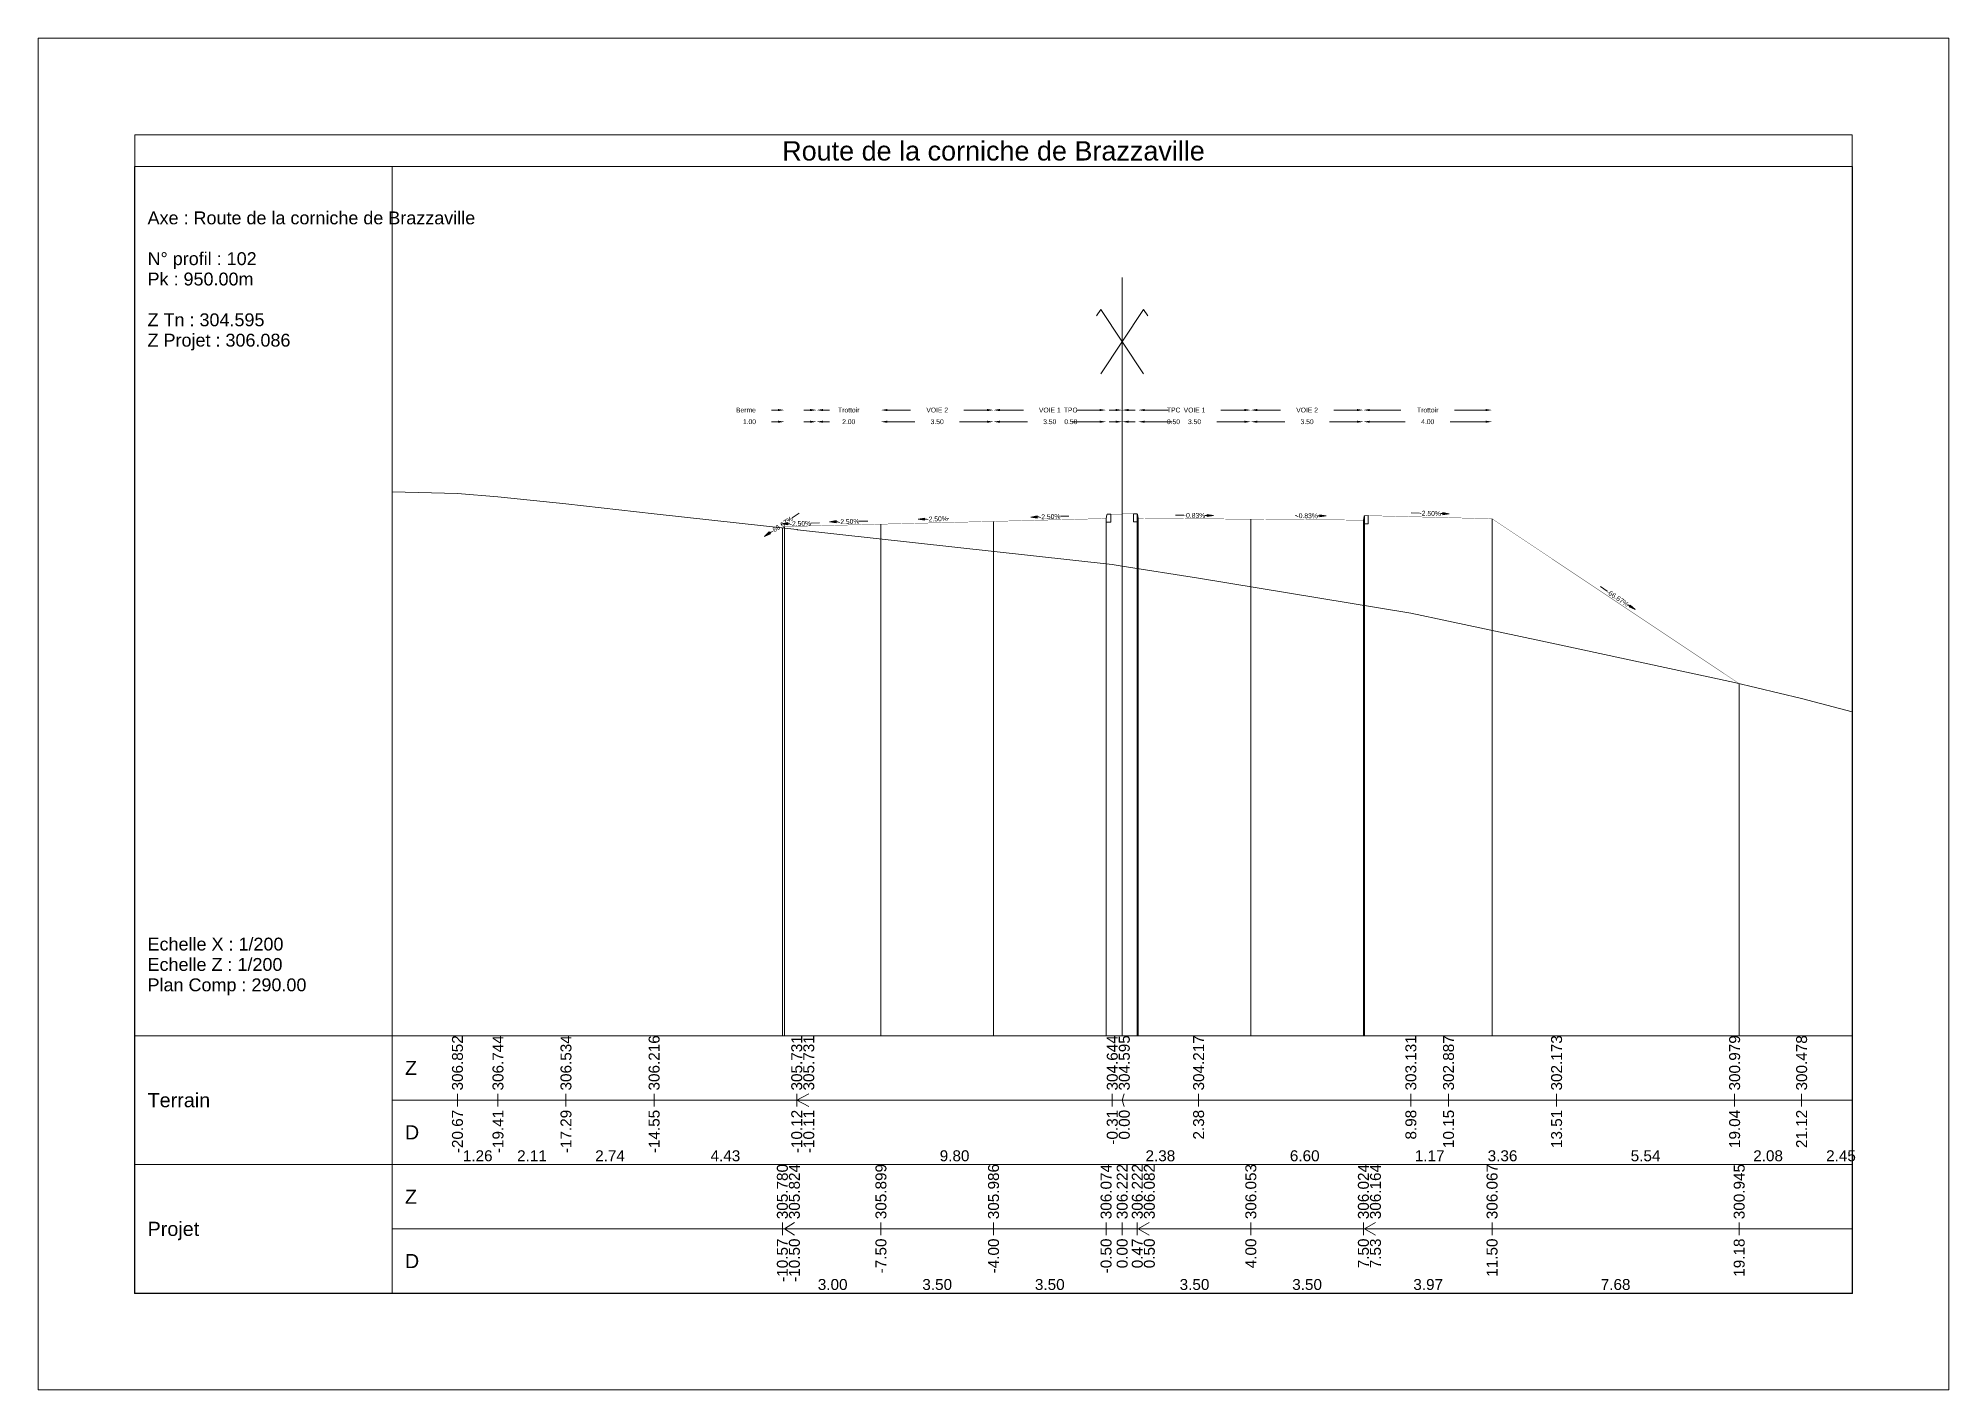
# Model space of a CAD drawing. Extents: x 0 to 74, y -372 to 1003.
# Drawn here: x 0 to 59.4, y -246.3 to -204.3 of the extents above; entities that cross this region are included whole.
import ezdxf
from ezdxf.enums import TextEntityAlignment as Align

# ---------------------------------------------------------------- set-up
doc = ezdxf.new("R2010")
doc.units = 0
doc.header["$LTSCALE"] = 2
doc.header["$PDSIZE"] = -0.004
doc.layers.get('0').update_dxf_attribs({"lineweight": 0})
for name, color, linetype, lineweight in [('Route - Profils type - PT REM TRT', 5, 'Continuous', 0), ('Route - Profils type - PT REM TRT BERME', 5, 'Continuous', 0), ('Route - Route de la corniche de Brazzaville - PT - Cadre_P102', 7, 'Continuous', 0), ('Route - Route de la corniche de Brazzaville - PT - Terrain_P102', 5, 'Continuous', 0)]:
    doc.layers.add(name, color=color, linetype=linetype, lineweight=lineweight)
doc.styles.add('CadreTitre', font='arial.ttf', dxfattribs={"height": 0.003})
doc.styles.add('Cotation', font='arial.ttf')
doc.styles.add('CoteHor', font='arial.ttf', dxfattribs={"height": 0.0022})
doc.styles.add('CoteHorA', font='arial.ttf', dxfattribs={"height": 0.0022})
doc.styles.add('CoteTitre', font='arial.ttf', dxfattribs={"height": 0.0017})
doc.styles.add('CoteTitreA', font='arial.ttf', dxfattribs={"height": 0.0017})
doc.styles.add('CoteVert', font='arial.ttf', dxfattribs={"height": 0.0017})
doc.styles.add('CoteVertA', font='arial.ttf', dxfattribs={"height": 0.0017})
doc.styles.add('ProfilCartouche', font='arial.ttf', dxfattribs={"height": 0.002})
doc.dimstyles.new('BRAZZAVILLE', dxfattribs={"dimtxt": 0.15, "dimasz": 0.2, "dimexe": 0.5, "dimexo": 0.5, "dimgap": 0.5, "dimtad": 0, "dimzin": 0, "dimdsep": 46, "dimtxsty": 'Cotation', "dimsah": 1, "dimcen": 0.1, "dimse1": 1, "dimse2": 1, "dimclrd": 1, "dimclre": 256, "dimclrt": 1, "dimaunit": 2, "dimazin": 0, "dimtfac": 1, "dimtdec": 4, "dimtofl": 0, "dimtmove": 0, "dimatfit": 1, "dimfxl": 1, "dimtolj": 1, "dimtzin": 0, "dimlwd": 0, "dimlwe": 0, "dimarcsym": 0})

msp = doc.modelspace()

# ---------------------------------------------------------------- texts
at = {"color": 7, "style": 'CadreTitre'}
msp.add_text('Route de la corniche de Brazzaville', height=0.6, dxfattribs=at).set_placement((29.7, -207.53), align=Align.TOP_CENTER)
at = {"style": 'ProfilCartouche'}
for s, p in [('Axe : Route de la corniche de Brazzaville', (3.4, -209.913)), ('N° profil : 102', (3.4, -211.18)), ('Pk : 950.00m', (3.4, -211.813)), ('Z Tn : 304.595', (3.4, -213.08)), ('Z Projet : 306.086', (3.4, -213.713)), ('Echelle X : 1/200', (3.4, -232.48)), ('Echelle Z : 1/200', (3.4, -233.113)), ('Plan Comp : 290.00', (3.4, -233.747))]:
    msp.add_text(s, height=0.4, dxfattribs=at).set_placement(p, align=Align.MIDDLE_LEFT)
at = {"layer": 'Route - Route de la corniche de Brazzaville - PT - Cadre_P102', "color": 114, "style": 'CoteVert'}
for s, p in [('306.852', (13.034, -237.03)), ('306.744', (14.294, -237.03)), ('306.534', (16.408, -237.03)), ('306.216', (19.148, -237.03)), ('305.731', (23.582, -237.03)), ('305.731', (23.956, -237.03)), ('304.644', (33.392, -237.03)), ('304.595', (33.766, -237.03)), ('304.217', (36.077, -237.03)), ('303.131', (42.676, -237.03)), ('302.887', (43.847, -237.03)), ('302.173', (47.206, -237.03)), ('300.979', (52.741, -237.03)), ('300.478', (54.824, -237.03))]:
    msp.add_text(s, height=0.34, rotation=90, dxfattribs=at).set_placement(p, align=Align.MIDDLE_LEFT)
at = {"layer": 'Route - Route de la corniche de Brazzaville - PT - Cadre_P102', "color": 114, "style": 'CoteHor'}
for s, p in [('Z', (11.4, -236.33)), ('Terrain', (3.4, -237.33)), ('D', (11.4, -238.33))]:
    msp.add_text(s, height=0.44, dxfattribs=at).set_placement(p, align=Align.MIDDLE_LEFT)
at = {"layer": 'Route - Route de la corniche de Brazzaville - PT - Cadre_P102', "color": 114, "style": 'CoteVert'}
for s, p in [('-20.67', (13.034, -237.63)), ('-19.41', (14.294, -237.63)), ('-17.29', (16.408, -237.63)), ('-14.55', (19.148, -237.63)), ('-10.12', (23.582, -237.63)), ('-10.11', (23.956, -237.63)), ('-0.31', (33.392, -237.63)), ('0.00', (33.766, -237.63)), ('2.38', (36.077, -237.63)), ('8.98', (42.676, -237.63)), ('10.15', (43.847, -237.63)), ('13.51', (47.206, -237.63)), ('19.04', (52.741, -237.63)), ('21.12', (54.824, -237.63))]:
    msp.add_text(s, height=0.34, rotation=90, dxfattribs=at).set_placement(p, align=Align.MIDDLE_RIGHT)
at = {"layer": 'Route - Route de la corniche de Brazzaville - PT - Cadre_P102', "color": 114, "style": 'CoteTitre'}
for s, p in [('1.26', (13.664, -239.33)), ('2.11', (15.351, -239.33)), ('2.74', (17.778, -239.33)), ('4.43', (21.365, -239.33)), ('9.80', (28.49, -239.33)), ('2.38', (34.888, -239.33)), ('6.60', (39.376, -239.33)), ('1.17', (43.261, -239.33)), ('3.36', (45.526, -239.33)), ('5.54', (49.973, -239.33)), ('2.08', (53.782, -239.33)), ('2.45', (56.048, -239.33))]:
    msp.add_text(s, height=0.34, dxfattribs=at).set_placement(p, align=Align.BOTTOM_CENTER)
at = {"layer": 'Route - Route de la corniche de Brazzaville - PT - Cadre_P102', "color": 7, "style": 'CoteVertA'}
for s, p in [('305.780', (23.135, -241.03)), ('305.824', (23.509, -241.03)), ('305.899', (26.2, -241.03)), ('305.986', (29.7, -241.03)), ('306.074', (33.2, -241.03)), ('306.222', (33.7, -241.03)), ('306.222', (34.17, -241.03)), ('306.082', (34.544, -241.03)), ('306.053', (37.7, -241.03)), ('306.024', (41.2, -241.03)), ('306.164', (41.574, -241.03)), ('306.067', (45.2, -241.03)), ('300.945', (52.883, -241.03))]:
    msp.add_text(s, height=0.34, rotation=90, dxfattribs=at).set_placement(p, align=Align.MIDDLE_LEFT)
at = {"layer": 'Route - Route de la corniche de Brazzaville - PT - Cadre_P102', "color": 7, "style": 'CoteHorA'}
for s, p in [('Z', (11.4, -240.33)), ('Projet', (3.4, -241.33)), ('D', (11.4, -242.33))]:
    msp.add_text(s, height=0.44, dxfattribs=at).set_placement(p, align=Align.MIDDLE_LEFT)
at = {"layer": 'Route - Route de la corniche de Brazzaville - PT - Cadre_P102', "color": 7, "style": 'CoteVertA'}
for s, p in [('-10.57', (23.135, -241.63)), ('-10.50', (23.509, -241.63)), ('-7.50', (26.2, -241.63)), ('-4.00', (29.7, -241.63)), ('-0.50', (33.2, -241.63)), ('0.00', (33.7, -241.63)), ('0.47', (34.17, -241.63)), ('0.50', (34.544, -241.63)), ('4.00', (37.7, -241.63)), ('7.50', (41.2, -241.63)), ('7.53', (41.574, -241.63)), ('11.50', (45.2, -241.63)), ('19.18', (52.883, -241.63))]:
    msp.add_text(s, height=0.34, rotation=90, dxfattribs=at).set_placement(p, align=Align.MIDDLE_RIGHT)
at = {"layer": 'Route - Route de la corniche de Brazzaville - PT - Cadre_P102', "color": 7, "style": 'CoteTitreA'}
for s, p in [('3.00', (24.7, -243.33)), ('3.50', (27.95, -243.33)), ('3.50', (31.45, -243.33)), ('3.50', (35.95, -243.33)), ('3.50', (39.45, -243.33)), ('3.97', (43.215, -243.33)), ('7.68', (49.042, -243.33))]:
    msp.add_text(s, height=0.34, dxfattribs=at).set_placement(p, align=Align.BOTTOM_CENTER)

# ---------------------------------------------------------------- blocks, each defined once
blk = doc.blocks.new('*D615')
at = {"layer": 'Defpoints', "color": 0, "transparency": 16777216}
for p in [(34.2, -216.244), (34.2, -216.248), (33.7, -219.244)]:
    blk.add_point(p, dxfattribs=at)
at = {"layer": 'Route - Profils type - PT REM TRT', "color": 1, "lineweight": 0, "transparency": 16777216}
for p, q in [((33.5, -216.248), (33.3, -216.248)), ((34.4, -216.248), (34.6, -216.248))]:
    blk.add_line(p, q, dxfattribs=at)
at = {"layer": 'Route - Profils type - PT REM TRT', "color": 1, "transparency": 16777216}
for points in [[(33.5, -216.215), (33.5, -216.281), (33.7, -216.248)], [(34.4, -216.215), (34.4, -216.281), (34.2, -216.248)]]:
    blk.add_solid(points, dxfattribs=at)
at = {"layer": 'Route - Profils type - PT REM TRT', "color": 1, "transparency": 16777216, "insert": (35.295, -216.248), "char_height": 0.15, "attachment_point": 5, "style": 'Cotation'}
blk.add_mtext('\\A1;0.50', dxfattribs=at)
blk = doc.blocks.new('*D616')
at = {"layer": 'Defpoints', "color": 0, "transparency": 16777216}
for p in [(34.2, -216.244), (37.7, -216.244), (37.7, -216.248)]:
    blk.add_point(p, dxfattribs=at)
at = {"layer": 'Route - Profils type - PT REM TRT', "color": 1, "lineweight": 0, "transparency": 16777216}
for p, q in [((34.4, -216.248), (35.255, -216.248)), ((37.5, -216.248), (36.645, -216.248))]:
    blk.add_line(p, q, dxfattribs=at)
at = {"layer": 'Route - Profils type - PT REM TRT', "color": 1, "transparency": 16777216}
for points in [[(34.4, -216.215), (34.4, -216.281), (34.2, -216.248)], [(37.5, -216.215), (37.5, -216.281), (37.7, -216.248)]]:
    blk.add_solid(points, dxfattribs=at)
at = {"layer": 'Route - Profils type - PT REM TRT', "color": 1, "transparency": 16777216, "insert": (35.95, -216.248), "char_height": 0.15, "attachment_point": 5, "style": 'Cotation'}
blk.add_mtext('\\A1;3.50', dxfattribs=at)
blk = doc.blocks.new('*D617')
at = {"layer": 'Defpoints', "color": 0, "transparency": 16777216}
for p in [(37.7, -216.244), (41.2, -216.244), (41.2, -216.248)]:
    blk.add_point(p, dxfattribs=at)
at = {"layer": 'Route - Profils type - PT REM TRT', "color": 1, "lineweight": 0, "transparency": 16777216}
for p, q in [((37.9, -216.248), (38.755, -216.248)), ((41, -216.248), (40.145, -216.248))]:
    blk.add_line(p, q, dxfattribs=at)
at = {"layer": 'Route - Profils type - PT REM TRT', "color": 1, "transparency": 16777216}
for points in [[(37.9, -216.215), (37.9, -216.281), (37.7, -216.248)], [(41, -216.215), (41, -216.281), (41.2, -216.248)]]:
    blk.add_solid(points, dxfattribs=at)
at = {"layer": 'Route - Profils type - PT REM TRT', "color": 1, "transparency": 16777216, "insert": (39.45, -216.248), "char_height": 0.15, "attachment_point": 5, "style": 'Cotation'}
blk.add_mtext('\\A1;3.50', dxfattribs=at)
blk = doc.blocks.new('*D618')
at = {"layer": 'Defpoints', "color": 0, "transparency": 16777216}
for p in [(41.2, -216.244), (45.2, -216.244), (45.2, -216.248)]:
    blk.add_point(p, dxfattribs=at)
at = {"layer": 'Route - Profils type - PT REM TRT', "color": 1, "lineweight": 0, "transparency": 16777216}
for p, q in [((41.4, -216.248), (42.502, -216.248)), ((45, -216.248), (43.898, -216.248))]:
    blk.add_line(p, q, dxfattribs=at)
at = {"layer": 'Route - Profils type - PT REM TRT', "color": 1, "transparency": 16777216}
for points in [[(41.4, -216.215), (41.4, -216.281), (41.2, -216.248)], [(45, -216.215), (45, -216.281), (45.2, -216.248)]]:
    blk.add_solid(points, dxfattribs=at)
at = {"layer": 'Route - Profils type - PT REM TRT', "color": 1, "transparency": 16777216, "insert": (43.2, -216.248), "char_height": 0.15, "attachment_point": 5, "style": 'Cotation'}
blk.add_mtext('\\A1;4.00', dxfattribs=at)
blk = doc.blocks.new('*D619')
at = {"layer": 'Defpoints', "color": 0, "transparency": 16777216}
for p in [(34.2, -215.885), (34.2, -216.444), (33.7, -219.244)]:
    blk.add_point(p, dxfattribs=at)
at = {"layer": 'Route - Profils type - PT REM TRT', "color": 1, "lineweight": 0, "transparency": 16777216}
for p, q in [((33.5, -215.885), (33.3, -215.885)), ((34.4, -215.885), (34.6, -215.885))]:
    blk.add_line(p, q, dxfattribs=at)
at = {"layer": 'Route - Profils type - PT REM TRT', "color": 1, "transparency": 16777216}
for points in [[(33.5, -215.851), (33.5, -215.918), (33.7, -215.885)], [(34.4, -215.851), (34.4, -215.918), (34.2, -215.885)]]:
    blk.add_solid(points, dxfattribs=at)
at = {"layer": 'Route - Profils type - PT REM TRT', "color": 1, "transparency": 16777216, "insert": (35.303, -215.885), "char_height": 0.15, "attachment_point": 5, "style": 'Cotation'}
blk.add_mtext('\\A1;TPC', dxfattribs=at)
blk = doc.blocks.new('*D620')
at = {"layer": 'Defpoints', "color": 0, "transparency": 16777216}
for p in [(37.7, -215.885), (34.2, -216.444), (37.7, -216.244)]:
    blk.add_point(p, dxfattribs=at)
at = {"layer": 'Route - Profils type - PT REM TRT', "color": 1, "lineweight": 0, "transparency": 16777216}
for p, q in [((34.4, -215.885), (35.132, -215.885)), ((37.5, -215.885), (36.768, -215.885))]:
    blk.add_line(p, q, dxfattribs=at)
at = {"layer": 'Route - Profils type - PT REM TRT', "color": 1, "transparency": 16777216}
for points in [[(34.4, -215.851), (34.4, -215.918), (34.2, -215.885)], [(37.5, -215.851), (37.5, -215.918), (37.7, -215.885)]]:
    blk.add_solid(points, dxfattribs=at)
at = {"layer": 'Route - Profils type - PT REM TRT', "color": 1, "transparency": 16777216, "insert": (35.95, -215.885), "char_height": 0.15, "attachment_point": 5, "style": 'Cotation'}
blk.add_mtext('\\A1;VOIE 1', dxfattribs=at)
blk = doc.blocks.new('*D621')
at = {"layer": 'Defpoints', "color": 0, "transparency": 16777216}
for p in [(41.2, -215.885), (37.7, -216.244), (41.2, -216.244)]:
    blk.add_point(p, dxfattribs=at)
at = {"layer": 'Route - Profils type - PT REM TRT', "color": 1, "lineweight": 0, "transparency": 16777216}
for p, q in [((37.9, -215.885), (38.618, -215.885)), ((41, -215.885), (40.282, -215.885))]:
    blk.add_line(p, q, dxfattribs=at)
at = {"layer": 'Route - Profils type - PT REM TRT', "color": 1, "transparency": 16777216}
for points in [[(37.9, -215.851), (37.9, -215.918), (37.7, -215.885)], [(41, -215.851), (41, -215.918), (41.2, -215.885)]]:
    blk.add_solid(points, dxfattribs=at)
at = {"layer": 'Route - Profils type - PT REM TRT', "color": 1, "transparency": 16777216, "insert": (39.45, -215.885), "char_height": 0.15, "attachment_point": 5, "style": 'Cotation'}
blk.add_mtext('\\A1;VOIE 2', dxfattribs=at)
blk = doc.blocks.new('*D622')
at = {"layer": 'Defpoints', "color": 0, "transparency": 16777216}
for p in [(45.2, -215.885), (41.2, -216.244), (45.2, -216.244)]:
    blk.add_point(p, dxfattribs=at)
at = {"layer": 'Route - Profils type - PT REM TRT', "color": 1, "lineweight": 0, "transparency": 16777216}
for p, q in [((41.4, -215.885), (42.369, -215.885)), ((45, -215.885), (44.031, -215.885))]:
    blk.add_line(p, q, dxfattribs=at)
at = {"layer": 'Route - Profils type - PT REM TRT', "color": 1, "transparency": 16777216}
for points in [[(41.4, -215.851), (41.4, -215.918), (41.2, -215.885)], [(45, -215.851), (45, -215.918), (45.2, -215.885)]]:
    blk.add_solid(points, dxfattribs=at)
at = {"layer": 'Route - Profils type - PT REM TRT', "color": 1, "transparency": 16777216, "insert": (43.2, -215.885), "char_height": 0.15, "attachment_point": 5, "style": 'Cotation'}
blk.add_mtext('\\A1;Trottoir', dxfattribs=at)
blk = doc.blocks.new('MENSURA_COTEPENTE_179')
at = {"layer": 'Route - Profils type - PT REM TRT', "linetype": 'Continuous', "lineweight": 0}
blk.add_hatch(color=1, dxfattribs=at).paths.add_polyline_path([(0.18171, -5.53433), (0.18271, -5.53416), (0.18171, -5.53398)])
at = {"layer": 'Route - Profils type - PT REM TRT', "color": 1, "linetype": 'Continuous', "lineweight": 0}
for p, q in [((0.1781, -5.53412), (0.1768, -5.53411)), ((0.18171, -5.53415), (0.18141, -5.53415))]:
    blk.add_line(p, q, dxfattribs=at)
at = {"layer": 'Route - Profils type - PT REM TRT', "color": 1, "linetype": 'Continuous', "lineweight": 0, "flags": 128}
blk.add_lwpolyline([(0.18171, -5.53433), (0.18271, -5.53416), (0.18171, -5.53398), (0.18171, -5.53433)], close=True, dxfattribs=at)
at = {"layer": 'Route - Profils type - PT REM TRT', "color": 1, "style": 'Cotation'}
blk.add_text('-0.83%', height=0.00075, rotation=359.5225, dxfattribs=at).set_placement((0.17975, -5.53414), align=Align.MIDDLE_CENTER)
blk = doc.blocks.new('MENSURA_COTEPENTE_180')
at = {"layer": 'Route - Profils type - PT REM TRT', "linetype": 'Continuous', "lineweight": 0}
blk.add_hatch(color=1, dxfattribs=at).paths.add_polyline_path([(0.19921, -5.53439), (0.20021, -5.53422), (0.19921, -5.53404)])
at = {"layer": 'Route - Profils type - PT REM TRT', "color": 1, "linetype": 'Continuous', "lineweight": 0}
for p, q in [((0.1956, -5.53418), (0.19547, -5.53418)), ((0.19921, -5.53422), (0.19891, -5.53421))]:
    blk.add_line(p, q, dxfattribs=at)
at = {"layer": 'Route - Profils type - PT REM TRT', "color": 1, "linetype": 'Continuous', "lineweight": 0, "flags": 128}
blk.add_lwpolyline([(0.19921, -5.53439), (0.20021, -5.53422), (0.19921, -5.53404), (0.19921, -5.53439)], close=True, dxfattribs=at)
at = {"layer": 'Route - Profils type - PT REM TRT', "color": 1, "style": 'Cotation'}
blk.add_text('-0.83%', height=0.00075, rotation=359.5225, dxfattribs=at).set_placement((0.19726, -5.5342), align=Align.MIDDLE_CENTER)
blk = doc.blocks.new('MENSURA_COTEPENTE_181')
at = {"layer": 'Route - Profils type - PT REM TRT', "linetype": 'Continuous', "lineweight": 0}
blk.add_hatch(color=1, dxfattribs=at).paths.add_polyline_path([(0.2473, -5.54837), (0.24823, -5.54878), (0.24749, -5.54808)])
at = {"layer": 'Route - Profils type - PT REM TRT', "color": 1, "linetype": 'Continuous', "lineweight": 0}
for p, q in [((0.24392, -5.54591), (0.24284, -5.54519)), ((0.2474, -5.54822), (0.24715, -5.54806))]:
    blk.add_line(p, q, dxfattribs=at)
at = {"layer": 'Route - Profils type - PT REM TRT', "color": 1, "linetype": 'Continuous', "lineweight": 0, "flags": 128}
blk.add_lwpolyline([(0.2473, -5.54837), (0.24823, -5.54878), (0.24749, -5.54808), (0.2473, -5.54837)], close=True, dxfattribs=at)
at = {"layer": 'Route - Profils type - PT REM TRT', "color": 1, "style": 'Cotation'}
blk.add_text('-66.67%', height=0.00075, rotation=326.3098, dxfattribs=at).set_placement((0.24553, -5.54698), align=Align.MIDDLE_CENTER)
blk = doc.blocks.new('MENSURA_COTEPENTE_182')
at = {"layer": 'Route - Profils type - PT REM TRT', "linetype": 'Continuous', "lineweight": 0}
blk.add_hatch(color=1, dxfattribs=at).paths.add_polyline_path([(0.21834, -5.53405), (0.21935, -5.5339), (0.21835, -5.5337)])
at = {"layer": 'Route - Profils type - PT REM TRT', "color": 1, "linetype": 'Continuous', "lineweight": 0}
for p, q in [((0.21473, -5.53378), (0.21343, -5.53375)), ((0.21835, -5.53387), (0.21805, -5.53387))]:
    blk.add_line(p, q, dxfattribs=at)
at = {"layer": 'Route - Profils type - PT REM TRT', "color": 1, "linetype": 'Continuous', "lineweight": 0, "flags": 128}
blk.add_lwpolyline([(0.21834, -5.53405), (0.21935, -5.5339), (0.21835, -5.5337), (0.21834, -5.53405)], close=True, dxfattribs=at)
at = {"layer": 'Route - Profils type - PT REM TRT', "color": 1, "style": 'Cotation'}
blk.add_text('-2.50%', height=0.00075, rotation=358.5679, dxfattribs=at).set_placement((0.21639, -5.53383), align=Align.MIDDLE_CENTER)
blk = doc.blocks.new('T2', base_point=(-6.713, 11.473))
at = {"linetype": 'Continuous', "flags": 128}
blk.add_lwpolyline([(-6.837, 11.703), (-6.863, 11.583), (-6.863, 11.473), (-6.713, 11.473), (-6.713, 11.723), (-6.818, 11.719, 0.339869)], format="xyb", close=True, dxfattribs=at)
blk = doc.blocks.new('T2__mirroredMSX', base_point=(-6.713, 11.473))
at = {"linetype": 'Continuous', "flags": 128}
blk.add_lwpolyline([(-6.837, 11.703), (-6.863, 11.583), (-6.863, 11.473), (-6.713, 11.473), (-6.713, 11.723), (-6.818, 11.719, 0.339869)], format="xyb", close=True, dxfattribs=at)
blk = doc.blocks.new('*D627')
at = {"layer": 'Defpoints', "color": 0, "transparency": 16777216}
for p in [(33.2, -216.244), (33.2, -216.248), (33.7, -219.244)]:
    blk.add_point(p, dxfattribs=at)
at = {"layer": 'Route - Profils type - PT REM TRT BERME', "color": 1, "lineweight": 0, "transparency": 16777216}
for p, q in [((33, -216.248), (32.8, -216.248)), ((33.9, -216.248), (34.1, -216.248))]:
    blk.add_line(p, q, dxfattribs=at)
at = {"layer": 'Route - Profils type - PT REM TRT BERME', "color": 1, "transparency": 16777216}
for points in [[(33, -216.215), (33, -216.281), (33.2, -216.248)], [(33.9, -216.215), (33.9, -216.281), (33.7, -216.248)]]:
    blk.add_solid(points, dxfattribs=at)
at = {"layer": 'Route - Profils type - PT REM TRT BERME', "color": 1, "transparency": 16777216, "insert": (32.105, -216.248), "char_height": 0.15, "attachment_point": 5, "style": 'Cotation'}
blk.add_mtext('\\A1;0.50', dxfattribs=at)
blk = doc.blocks.new('*D628')
at = {"layer": 'Defpoints', "color": 0, "transparency": 16777216}
for p in [(29.7, -216.244), (29.7, -216.248), (33.2, -216.244)]:
    blk.add_point(p, dxfattribs=at)
at = {"layer": 'Route - Profils type - PT REM TRT BERME', "color": 1, "lineweight": 0, "transparency": 16777216}
for p, q in [((29.9, -216.248), (30.755, -216.248)), ((33, -216.248), (32.145, -216.248))]:
    blk.add_line(p, q, dxfattribs=at)
at = {"layer": 'Route - Profils type - PT REM TRT BERME', "color": 1, "transparency": 16777216}
for points in [[(29.9, -216.215), (29.9, -216.281), (29.7, -216.248)], [(33, -216.215), (33, -216.281), (33.2, -216.248)]]:
    blk.add_solid(points, dxfattribs=at)
at = {"layer": 'Route - Profils type - PT REM TRT BERME', "color": 1, "transparency": 16777216, "insert": (31.45, -216.248), "char_height": 0.15, "attachment_point": 5, "style": 'Cotation'}
blk.add_mtext('\\A1;3.50', dxfattribs=at)
blk = doc.blocks.new('*D629')
at = {"layer": 'Defpoints', "color": 0, "transparency": 16777216}
for p in [(26.2, -216.244), (26.2, -216.248), (29.7, -216.244)]:
    blk.add_point(p, dxfattribs=at)
at = {"layer": 'Route - Profils type - PT REM TRT BERME', "color": 1, "lineweight": 0, "transparency": 16777216}
for p, q in [((26.4, -216.248), (27.255, -216.248)), ((29.5, -216.248), (28.645, -216.248))]:
    blk.add_line(p, q, dxfattribs=at)
at = {"layer": 'Route - Profils type - PT REM TRT BERME', "color": 1, "transparency": 16777216}
for points in [[(26.4, -216.215), (26.4, -216.281), (26.2, -216.248)], [(29.5, -216.215), (29.5, -216.281), (29.7, -216.248)]]:
    blk.add_solid(points, dxfattribs=at)
at = {"layer": 'Route - Profils type - PT REM TRT BERME', "color": 1, "transparency": 16777216, "insert": (27.95, -216.248), "char_height": 0.15, "attachment_point": 5, "style": 'Cotation'}
blk.add_mtext('\\A1;3.50', dxfattribs=at)
blk = doc.blocks.new('*D630')
at = {"layer": 'Defpoints', "color": 0, "transparency": 16777216}
for p in [(33.2, -215.885), (33.2, -216.444), (33.7, -219.244)]:
    blk.add_point(p, dxfattribs=at)
at = {"layer": 'Route - Profils type - PT REM TRT BERME', "color": 1, "lineweight": 0, "transparency": 16777216}
for p, q in [((33, -215.885), (32.8, -215.885)), ((33.9, -215.885), (34.1, -215.885))]:
    blk.add_line(p, q, dxfattribs=at)
at = {"layer": 'Route - Profils type - PT REM TRT BERME', "color": 1, "transparency": 16777216}
for points in [[(33, -215.851), (33, -215.918), (33.2, -215.885)], [(33.9, -215.851), (33.9, -215.918), (33.7, -215.885)]]:
    blk.add_solid(points, dxfattribs=at)
at = {"layer": 'Route - Profils type - PT REM TRT BERME', "color": 1, "transparency": 16777216, "insert": (32.097, -215.885), "char_height": 0.15, "attachment_point": 5, "style": 'Cotation'}
blk.add_mtext('\\A1;TPC', dxfattribs=at)
blk = doc.blocks.new('*D631')
at = {"layer": 'Defpoints', "color": 0, "transparency": 16777216}
for p in [(29.7, -215.885), (29.7, -216.244), (33.2, -216.444)]:
    blk.add_point(p, dxfattribs=at)
at = {"layer": 'Route - Profils type - PT REM TRT BERME', "color": 1, "lineweight": 0, "transparency": 16777216}
for p, q in [((29.9, -215.885), (30.632, -215.885)), ((33, -215.885), (32.268, -215.885))]:
    blk.add_line(p, q, dxfattribs=at)
at = {"layer": 'Route - Profils type - PT REM TRT BERME', "color": 1, "transparency": 16777216}
for points in [[(29.9, -215.851), (29.9, -215.918), (29.7, -215.885)], [(33, -215.851), (33, -215.918), (33.2, -215.885)]]:
    blk.add_solid(points, dxfattribs=at)
at = {"layer": 'Route - Profils type - PT REM TRT BERME', "color": 1, "transparency": 16777216, "insert": (31.45, -215.885), "char_height": 0.15, "attachment_point": 5, "style": 'Cotation'}
blk.add_mtext('\\A1;VOIE 1', dxfattribs=at)
blk = doc.blocks.new('*D632')
at = {"layer": 'Defpoints', "color": 0, "transparency": 16777216}
for p in [(26.2, -215.885), (26.2, -216.244), (29.7, -216.244)]:
    blk.add_point(p, dxfattribs=at)
at = {"layer": 'Route - Profils type - PT REM TRT BERME', "color": 1, "lineweight": 0, "transparency": 16777216}
for p, q in [((26.4, -215.885), (27.118, -215.885)), ((29.5, -215.885), (28.782, -215.885))]:
    blk.add_line(p, q, dxfattribs=at)
at = {"layer": 'Route - Profils type - PT REM TRT BERME', "color": 1, "transparency": 16777216}
for points in [[(26.4, -215.851), (26.4, -215.918), (26.2, -215.885)], [(29.5, -215.851), (29.5, -215.918), (29.7, -215.885)]]:
    blk.add_solid(points, dxfattribs=at)
at = {"layer": 'Route - Profils type - PT REM TRT BERME', "color": 1, "transparency": 16777216, "insert": (27.95, -215.885), "char_height": 0.15, "attachment_point": 5, "style": 'Cotation'}
blk.add_mtext('\\A1;VOIE 2', dxfattribs=at)
blk = doc.blocks.new('*D633')
at = {"layer": 'Defpoints', "color": 0, "transparency": 16777216}
for p in [(24.2, -215.885), (24.2, -216.244), (26.2, -216.244)]:
    blk.add_point(p, dxfattribs=at)
at = {"layer": 'Route - Profils type - PT REM TRT BERME', "color": 1, "lineweight": 0, "transparency": 16777216}
for p, q in [((24, -215.885), (23.8, -215.885)), ((26.4, -215.885), (26.6, -215.885))]:
    blk.add_line(p, q, dxfattribs=at)
at = {"layer": 'Route - Profils type - PT REM TRT BERME', "color": 1, "transparency": 16777216}
for points in [[(24, -215.851), (24, -215.918), (24.2, -215.885)], [(26.4, -215.851), (26.4, -215.918), (26.2, -215.885)]]:
    blk.add_solid(points, dxfattribs=at)
at = {"layer": 'Route - Profils type - PT REM TRT BERME', "color": 1, "transparency": 16777216, "insert": (25.2, -215.885), "char_height": 0.15, "attachment_point": 5, "style": 'Cotation'}
blk.add_mtext('\\A1;Trottoir', dxfattribs=at)
blk = doc.blocks.new('*D634')
at = {"layer": 'Defpoints', "color": 0, "transparency": 16777216}
for p in [(23.2, -215.885), (23.2, -216.244), (24.2, -216.244)]:
    blk.add_point(p, dxfattribs=at)
at = {"layer": 'Route - Profils type - PT REM TRT BERME', "color": 1, "lineweight": 0, "transparency": 16777216}
for p, q in [((23, -215.885), (22.8, -215.885)), ((24.4, -215.885), (24.6, -215.885))]:
    blk.add_line(p, q, dxfattribs=at)
at = {"layer": 'Route - Profils type - PT REM TRT BERME', "color": 1, "transparency": 16777216}
for points in [[(23, -215.851), (23, -215.918), (23.2, -215.885)], [(24.4, -215.851), (24.4, -215.918), (24.2, -215.885)]]:
    blk.add_solid(points, dxfattribs=at)
at = {"layer": 'Route - Profils type - PT REM TRT BERME', "color": 1, "transparency": 16777216, "insert": (22.003, -215.885), "char_height": 0.15, "attachment_point": 5, "style": 'Cotation'}
blk.add_mtext('\\A1;Berme', dxfattribs=at)
blk = doc.blocks.new('*D635')
at = {"layer": 'Defpoints', "color": 0, "transparency": 16777216}
for p in [(24.2, -216.244), (24.2, -216.248), (26.2, -216.244)]:
    blk.add_point(p, dxfattribs=at)
at = {"layer": 'Route - Profils type - PT REM TRT BERME', "color": 1, "lineweight": 0, "transparency": 16777216}
for p, q in [((24, -216.248), (23.8, -216.248)), ((26.4, -216.248), (26.6, -216.248))]:
    blk.add_line(p, q, dxfattribs=at)
at = {"layer": 'Route - Profils type - PT REM TRT BERME', "color": 1, "transparency": 16777216}
for points in [[(24, -216.215), (24, -216.281), (24.2, -216.248)], [(26.4, -216.215), (26.4, -216.281), (26.2, -216.248)]]:
    blk.add_solid(points, dxfattribs=at)
at = {"layer": 'Route - Profils type - PT REM TRT BERME', "color": 1, "transparency": 16777216, "insert": (25.2, -216.248), "char_height": 0.15, "attachment_point": 5, "style": 'Cotation'}
blk.add_mtext('\\A1;2.00', dxfattribs=at)
blk = doc.blocks.new('*D636')
at = {"layer": 'Defpoints', "color": 0, "transparency": 16777216}
for p in [(23.2, -216.244), (23.2, -216.248), (24.2, -216.244)]:
    blk.add_point(p, dxfattribs=at)
at = {"layer": 'Route - Profils type - PT REM TRT BERME', "color": 1, "lineweight": 0, "transparency": 16777216}
for p, q in [((23, -216.248), (22.8, -216.248)), ((24.4, -216.248), (24.6, -216.248))]:
    blk.add_line(p, q, dxfattribs=at)
at = {"layer": 'Route - Profils type - PT REM TRT BERME', "color": 1, "transparency": 16777216}
for points in [[(23, -216.215), (23, -216.281), (23.2, -216.248)], [(24.4, -216.215), (24.4, -216.281), (24.2, -216.248)]]:
    blk.add_solid(points, dxfattribs=at)
at = {"layer": 'Route - Profils type - PT REM TRT BERME', "color": 1, "transparency": 16777216, "insert": (22.112, -216.248), "char_height": 0.15, "attachment_point": 5, "style": 'Cotation'}
blk.add_mtext('\\A1;1.00', dxfattribs=at)
blk = doc.blocks.new('MENSURA_COTEPENTE_183')
at = {"layer": 'Route - Profils type - PT REM TRT BERME', "linetype": 'Continuous', "lineweight": 0}
blk.add_hatch(color=1, dxfattribs=at).paths.add_polyline_path([(0.15529, -5.53455), (0.15428, -5.5344), (0.15528, -5.5342)])
at = {"layer": 'Route - Profils type - PT REM TRT BERME', "color": 1, "linetype": 'Continuous', "lineweight": 0}
for p, q in [((0.15528, -5.53437), (0.15558, -5.53437)), ((0.15889, -5.53428), (0.16019, -5.53425))]:
    blk.add_line(p, q, dxfattribs=at)
at = {"layer": 'Route - Profils type - PT REM TRT BERME', "color": 1, "linetype": 'Continuous', "lineweight": 0, "flags": 128}
blk.add_lwpolyline([(0.15529, -5.53455), (0.15428, -5.5344), (0.15528, -5.5342), (0.15529, -5.53455)], close=True, dxfattribs=at)
at = {"layer": 'Route - Profils type - PT REM TRT BERME', "color": 1, "style": 'Cotation'}
blk.add_text('-2.50%', height=0.00075, rotation=-358.5679, dxfattribs=at).set_placement((0.15724, -5.53433), align=Align.MIDDLE_CENTER)
blk = doc.blocks.new('MENSURA_COTEPENTE_184')
at = {"layer": 'Route - Profils type - PT REM TRT BERME', "linetype": 'Continuous', "lineweight": 0}
blk.add_hatch(color=1, dxfattribs=at).paths.add_polyline_path([(0.13778, -5.5349), (0.13678, -5.53475), (0.13777, -5.53455)])
at = {"layer": 'Route - Profils type - PT REM TRT BERME', "color": 1, "linetype": 'Continuous', "lineweight": 0}
for p, q in [((0.13778, -5.53473), (0.13808, -5.53472)), ((0.14139, -5.53464), (0.14152, -5.53463))]:
    blk.add_line(p, q, dxfattribs=at)
at = {"layer": 'Route - Profils type - PT REM TRT BERME', "color": 1, "linetype": 'Continuous', "lineweight": 0, "flags": 128}
blk.add_lwpolyline([(0.13778, -5.5349), (0.13678, -5.53475), (0.13777, -5.53455), (0.13778, -5.5349)], close=True, dxfattribs=at)
at = {"layer": 'Route - Profils type - PT REM TRT BERME', "color": 1, "style": 'Cotation'}
blk.add_text('-2.50%', height=0.00075, rotation=-358.5679, dxfattribs=at).set_placement((0.13973, -5.53468), align=Align.MIDDLE_CENTER)
blk = doc.blocks.new('MENSURA_COTEPENTE_185')
at = {"layer": 'Route - Profils type - PT REM TRT BERME', "linetype": 'Continuous', "lineweight": 0}
blk.add_hatch(color=1, dxfattribs=at).paths.add_polyline_path([(0.11382, -5.53699), (0.11289, -5.5374), (0.11362, -5.5367)])
at = {"layer": 'Route - Profils type - PT REM TRT BERME', "color": 1, "linetype": 'Continuous', "lineweight": 0}
for p, q in [((0.11719, -5.53453), (0.11827, -5.53381)), ((0.11372, -5.53685), (0.11397, -5.53668))]:
    blk.add_line(p, q, dxfattribs=at)
at = {"layer": 'Route - Profils type - PT REM TRT BERME', "color": 1, "linetype": 'Continuous', "lineweight": 0, "flags": 128}
blk.add_lwpolyline([(0.11382, -5.53699), (0.11289, -5.5374), (0.11362, -5.5367), (0.11382, -5.53699)], close=True, dxfattribs=at)
at = {"layer": 'Route - Profils type - PT REM TRT BERME', "color": 1, "style": 'Cotation'}
blk.add_text('-66.67%', height=0.00075, rotation=-326.3098, dxfattribs=at).set_placement((0.11558, -5.5356), align=Align.MIDDLE_CENTER)
blk = doc.blocks.new('MENSURA_COTEPENTE_186')
at = {"layer": 'Route - Profils type - PT REM TRT BERME', "linetype": 'Continuous', "lineweight": 0}
blk.add_hatch(color=1, dxfattribs=at).paths.add_polyline_path([(0.12404, -5.53531), (0.12303, -5.53516), (0.12403, -5.53496)])
at = {"layer": 'Route - Profils type - PT REM TRT BERME', "color": 1, "linetype": 'Continuous', "lineweight": 0}
for p, q in [((0.12403, -5.53514), (0.12433, -5.53513)), ((0.12764, -5.53505), (0.12894, -5.53502))]:
    blk.add_line(p, q, dxfattribs=at)
at = {"layer": 'Route - Profils type - PT REM TRT BERME', "color": 1, "linetype": 'Continuous', "lineweight": 0, "flags": 128}
blk.add_lwpolyline([(0.12404, -5.53531), (0.12303, -5.53516), (0.12403, -5.53496), (0.12404, -5.53531)], close=True, dxfattribs=at)
at = {"layer": 'Route - Profils type - PT REM TRT BERME', "color": 1, "style": 'Cotation'}
blk.add_text('-2.50%', height=0.00075, rotation=-358.5679, dxfattribs=at).set_placement((0.12599, -5.53509), align=Align.MIDDLE_CENTER)
blk = doc.blocks.new('MENSURA_COTEPENTE_187')
at = {"layer": 'Route - Profils type - PT REM TRT BERME', "linetype": 'Continuous', "lineweight": 0}
blk.add_hatch(color=1, dxfattribs=at).paths.add_polyline_path([(0.11654, -5.53562), (0.11553, -5.53547), (0.11653, -5.53527)])
at = {"layer": 'Route - Profils type - PT REM TRT BERME', "color": 1, "linetype": 'Continuous', "lineweight": 0}
for p, q in [((0.11653, -5.53545), (0.11683, -5.53544)), ((0.12015, -5.53536), (0.12144, -5.53532))]:
    blk.add_line(p, q, dxfattribs=at)
at = {"layer": 'Route - Profils type - PT REM TRT BERME', "color": 1, "linetype": 'Continuous', "lineweight": 0, "flags": 128}
blk.add_lwpolyline([(0.11654, -5.53562), (0.11553, -5.53547), (0.11653, -5.53527), (0.11654, -5.53562)], close=True, dxfattribs=at)
at = {"layer": 'Route - Profils type - PT REM TRT BERME', "color": 1, "style": 'Cotation'}
blk.add_text('-2.50%', height=0.00075, rotation=-358.5679, dxfattribs=at).set_placement((0.11849, -5.5354), align=Align.MIDDLE_CENTER)

# ---------------------------------------------------------------- dimensions: what is measured, and where the dimension line sits
at = {"layer": 'Route - Profils type - PT REM TRT'}
for base, p1, p2, text, picture, middle in [((34.2, -215.885), (33.7, -219.244), (34.2, -216.444), 'TPC', '*D619', (35.303, -215.885)), ((34.2, -216.248), (33.7, -219.244), (34.2, -216.244), '0.50', '*D615', (35.295, -216.248)), ((37.7, -215.885), (34.2, -216.444), (37.7, -216.244), 'VOIE 1', '*D620', (35.95, -215.885)), ((37.7, -216.248), (34.2, -216.244), (37.7, -216.244), '3.50', '*D616', (35.95, -216.248)), ((41.2, -215.885), (37.7, -216.244), (41.2, -216.244), 'VOIE 2', '*D621', (39.45, -215.885)), ((41.2, -216.248), (37.7, -216.244), (41.2, -216.244), '3.50', '*D617', (39.45, -216.248)), ((45.2, -215.885), (41.2, -216.244), (45.2, -216.244), 'Trottoir', '*D622', (43.2, -215.885)), ((45.2, -216.248), (41.2, -216.244), (45.2, -216.244), '4.00', '*D618', (43.2, -216.248))]:
    dim = msp.add_linear_dim(base=base, p1=p1, p2=p2, text=text, dimstyle='BRAZZAVILLE', override={"dimscale": 1, "dimclrt": 1}, dxfattribs=at)
    dim.commit()
    dim.dimension.update_dxf_attribs({"geometry": picture, "text_midpoint": middle})
at = {"layer": 'Route - Profils type - PT REM TRT BERME'}
for base, p1, p2, text, picture, middle in [((23.2, -215.885), (24.2, -216.244), (23.2, -216.244), 'Berme', '*D634', (22.003, -215.885)), ((23.2, -216.248), (24.2, -216.244), (23.2, -216.244), '1.00', '*D636', (22.112, -216.248)), ((24.2, -215.885), (26.2, -216.244), (24.2, -216.244), 'Trottoir', '*D633', (25.2, -215.885)), ((24.2, -216.248), (26.2, -216.244), (24.2, -216.244), '2.00', '*D635', (25.2, -216.248)), ((26.2, -215.885), (29.7, -216.244), (26.2, -216.244), 'VOIE 2', '*D632', (27.95, -215.885)), ((26.2, -216.248), (29.7, -216.244), (26.2, -216.244), '3.50', '*D629', (27.95, -216.248)), ((29.7, -215.885), (33.2, -216.444), (29.7, -216.244), 'VOIE 1', '*D631', (31.45, -215.885)), ((29.7, -216.248), (33.2, -216.244), (29.7, -216.244), '3.50', '*D628', (31.45, -216.248)), ((33.2, -215.885), (33.7, -219.244), (33.2, -216.444), 'TPC', '*D630', (32.097, -215.885)), ((33.2, -216.248), (33.7, -219.244), (33.2, -216.244), '0.50', '*D627', (32.105, -216.248))]:
    dim = msp.add_linear_dim(base=base, p1=p1, p2=p2, text=text, dimstyle='BRAZZAVILLE', override={"dimscale": 1, "dimclrt": 1}, dxfattribs=at)
    dim.commit()
    dim.dimension.update_dxf_attribs({"geometry": picture, "text_midpoint": middle})

# ---------------------------------------------------------------- linework, layer by layer
at = {"flags": 128}
for points in [[(0, -246.33), (0, -204.33), (59.4, -204.33), (59.4, -246.33)], [(3, -243.33), (3, -207.33), (56.4, -207.33), (56.4, -243.33)]]:
    msp.add_lwpolyline(points, close=True, dxfattribs=at)
at = {"layer": 'Route - Profils type - PT REM TRT', "color": 1, "linetype": 'Continuous', "flags": 128}
msp.add_lwpolyline([(33.7, -219.108, 0.01, 0.01, 0), (34.05, -219.108, 0.01, 0.01, 0), (34.17, -219.108, 0.01, 0.01, 0), (34.2, -219.248, 0.01, 0.01, 0), (37.7, -219.277, 0.01, 0.01, 0), (41.2, -219.306, 0.01, 0.01, 0), (41.23, -219.166, 0.01, 0.01, 0), (41.35, -219.166, 0.01, 0.01, 0), (45.2, -219.263, 0.01, 0.01, 0), (52.883, -224.385, 0.01, 0.01, 0)], format="xyseb", dxfattribs=at)
at = {"layer": 'Route - Profils type - PT REM TRT BERME', "color": 1, "linetype": 'Continuous', "flags": 128}
msp.add_lwpolyline([(33.7, -219.116, 0.01, 0.01, 0), (33.35, -219.116, 0.01, 0.01, 0), (33.23, -219.116, 0.01, 0.01, 0), (33.2, -219.256, 0.01, 0.01, 0), (29.7, -219.344, 0.01, 0.01, 0), (26.2, -219.431, 0.01, 0.01, 0), (23.2, -219.506, 0.01, 0.01, 0), (23.135, -219.55, 0.01, 0.01, 0)], format="xyseb", dxfattribs=at)
at = {"layer": 'Route - Route de la corniche de Brazzaville - PT - Cadre_P102', "color": 7, "linetype": 'Continuous'}
for p, q in [((11, -208.33), (11, -243.33)), ((33.7, -215.761), (33.7, -211.761)), ((32.9, -212.961), (33.033, -212.761)), ((34.367, -214.761), (33.033, -212.761)), ((33.033, -214.761), (34.367, -212.761)), ((34.5, -212.961), (34.367, -212.761)), ((33.7, -235.33), (33.7, -215.761)), ((33.7, -235.33), (33.7, -219.108)), ((33.7, -235.33), (33.7, -219.108)), ((34.17, -235.33), (34.17, -219.108)), ((34.17, -235.33), (34.17, -219.108)), ((41.23, -235.33), (41.23, -219.166)), ((41.23, -235.33), (41.23, -219.166)), ((23.135, -235.33), (23.135, -219.55)), ((23.135, -235.33), (23.135, -219.55)), ((23.2, -235.33), (23.2, -219.506)), ((23.2, -235.33), (23.2, -219.506)), ((26.2, -235.33), (26.2, -219.431)), ((26.2, -235.33), (26.2, -219.431)), ((29.7, -235.33), (29.7, -219.344)), ((29.7, -235.33), (29.7, -219.344)), ((33.2, -235.33), (33.2, -219.256)), ((33.2, -235.33), (33.2, -219.256)), ((34.2, -235.33), (34.2, -219.248)), ((34.2, -235.33), (34.2, -219.248)), ((37.7, -235.33), (37.7, -219.277)), ((37.7, -235.33), (37.7, -219.277)), ((41.2, -235.33), (41.2, -219.306)), ((41.2, -235.33), (41.2, -219.306)), ((45.2, -235.33), (45.2, -219.263)), ((45.2, -235.33), (45.2, -219.263)), ((52.883, -235.33), (52.883, -224.385)), ((52.883, -235.33), (52.883, -224.385)), ((56.4, -235.33), (3, -235.33)), ((56.4, -237.33), (11, -237.33)), ((56.4, -239.33), (3, -239.33)), ((56.4, -239.33), (3, -239.33)), ((56.4, -239.33), (3, -239.33)), ((56.4, -239.33), (3, -239.33)), ((56.4, -239.33), (3, -239.33)), ((56.4, -239.33), (3, -239.33)), ((56.4, -239.33), (3, -239.33)), ((23.135, -241.13), (23.135, -241.33)), ((23.509, -241.13), (23.2, -241.33)), ((26.2, -241.13), (26.2, -241.33)), ((29.7, -241.13), (29.7, -241.33)), ((33.2, -241.13), (33.2, -241.33)), ((33.7, -241.13), (33.7, -241.33)), ((34.17, -241.13), (34.17, -241.33)), ((34.544, -241.13), (34.2, -241.33)), ((37.7, -241.13), (37.7, -241.33)), ((41.2, -241.13), (41.2, -241.33)), ((41.574, -241.13), (41.23, -241.33)), ((45.2, -241.13), (45.2, -241.33)), ((52.883, -241.13), (52.883, -241.33)), ((56.4, -241.33), (11, -241.33)), ((23.135, -241.53), (23.135, -241.33)), ((23.509, -241.53), (23.2, -241.33)), ((26.2, -241.53), (26.2, -241.33)), ((29.7, -241.53), (29.7, -241.33)), ((33.2, -241.53), (33.2, -241.33)), ((33.7, -241.53), (33.7, -241.33)), ((34.17, -241.53), (34.17, -241.33)), ((34.544, -241.53), (34.2, -241.33)), ((37.7, -241.53), (37.7, -241.33)), ((41.2, -241.53), (41.2, -241.33)), ((41.574, -241.53), (41.23, -241.33)), ((45.2, -241.53), (45.2, -241.33)), ((52.883, -241.53), (52.883, -241.33)), ((56.4, -243.33), (3, -243.33)), ((56.4, -243.33), (3, -243.33)), ((56.4, -243.33), (3, -243.33)), ((56.4, -243.33), (3, -243.33)), ((56.4, -243.33), (3, -243.33)), ((56.4, -243.33), (3, -243.33))]:
    msp.add_line(p, q, dxfattribs=at)
at = {"layer": 'Route - Route de la corniche de Brazzaville - PT - Cadre_P102', "color": 114, "linetype": 'Continuous'}
for p, q in [((13.034, -237.13), (13.034, -237.33)), ((13.034, -237.53), (13.034, -237.33)), ((14.294, -237.13), (14.294, -237.33)), ((14.294, -237.53), (14.294, -237.33)), ((16.408, -237.13), (16.408, -237.33)), ((16.408, -237.53), (16.408, -237.33)), ((19.148, -237.13), (19.148, -237.33)), ((19.148, -237.53), (19.148, -237.33)), ((23.582, -237.13), (23.582, -237.33)), ((23.582, -237.53), (23.582, -237.33)), ((23.956, -237.13), (23.589, -237.33)), ((23.956, -237.53), (23.589, -237.33)), ((33.392, -237.13), (33.392, -237.33)), ((33.392, -237.53), (33.392, -237.33)), ((33.766, -237.13), (33.7, -237.33)), ((33.766, -237.53), (33.7, -237.33)), ((36.077, -237.13), (36.077, -237.33)), ((36.077, -237.53), (36.077, -237.33)), ((42.676, -237.13), (42.676, -237.33)), ((42.676, -237.53), (42.676, -237.33)), ((43.847, -237.13), (43.847, -237.33)), ((43.847, -237.53), (43.847, -237.33)), ((47.206, -237.13), (47.206, -237.33)), ((47.206, -237.53), (47.206, -237.33)), ((52.741, -237.13), (52.741, -237.33)), ((52.741, -237.53), (52.741, -237.33)), ((54.824, -237.13), (54.824, -237.33)), ((54.824, -237.53), (54.824, -237.33))]:
    msp.add_line(p, q, dxfattribs=at)
at = {"layer": 'Route - Route de la corniche de Brazzaville - PT - Cadre_P102', "flags": 128}
msp.add_lwpolyline([(2.99, -243.34), (2.99, -208.32), (56.41, -208.32), (56.41, -243.34)], close=True, dxfattribs=at)
at = {"layer": 'Route - Route de la corniche de Brazzaville - PT - Terrain_P102', "color": 114, "linetype": 'Continuous', "flags": 128}
msp.add_lwpolyline([(11, -218.429), (13.034, -218.478), (14.294, -218.586), (16.408, -218.796), (19.148, -219.114), (23.582, -219.599), (23.589, -219.599), (23.593, -219.6), (23.611, -219.602), (33.392, -220.686), (33.7, -220.735), (36.077, -221.113), (42.676, -222.199), (43.847, -222.443), (47.206, -223.157), (52.741, -224.351), (54.824, -224.852), (56.4, -225.267)], dxfattribs=at)
msp.add_lwpolyline([(11, -218.429), (13.034, -218.478), (14.294, -218.586), (16.408, -218.796), (19.148, -219.114), (23.582, -219.599), (23.589, -219.599), (23.593, -219.6), (23.611, -219.602), (33.392, -220.686), (33.7, -220.735), (36.077, -221.113), (42.676, -222.199), (43.847, -222.443), (47.206, -223.157), (52.741, -224.351), (54.824, -224.852), (56.4, -225.267)], dxfattribs=at)

# ---------------------------------------------------------------- block references
at = {"layer": 'Route - Profils type - PT REM TRT', "xscale": -1, "zscale": 200}
msp.add_blockref('T2__mirroredMSX', (34.05, -219.358), dxfattribs=at)
at = {"layer": 'Route - Profils type - PT REM TRT', "xscale": 200, "yscale": 200, "zscale": 200}
for name in ['MENSURA_COTEPENTE_179', 'MENSURA_COTEPENTE_180', 'MENSURA_COTEPENTE_182', 'MENSURA_COTEPENTE_181']:
    msp.add_blockref(name, (0, 887.67), dxfattribs=at)
at = {"layer": 'Route - Profils type - PT REM TRT', "zscale": 200}
msp.add_blockref('T2', (41.35, -219.416), dxfattribs=at)
at = {"layer": 'Route - Profils type - PT REM TRT BERME', "xscale": 200, "yscale": 200, "zscale": 200}
for name in ['MENSURA_COTEPENTE_185', 'MENSURA_COTEPENTE_184', 'MENSURA_COTEPENTE_183', 'MENSURA_COTEPENTE_187', 'MENSURA_COTEPENTE_186']:
    msp.add_blockref(name, (0, 887.67), dxfattribs=at)
at = {"layer": 'Route - Profils type - PT REM TRT BERME', "zscale": 200}
msp.add_blockref('T2', (33.35, -219.366), dxfattribs=at)

msp.set_redraw_order([(e.dxf.handle, doc.entitydb.next_handle()) for e in msp.query("TEXT MTEXT ATTDEF DIMENSION ARC_DIMENSION")])  # texts and dimensions are drawn at this point

doc.saveas('drawing.dxf')
